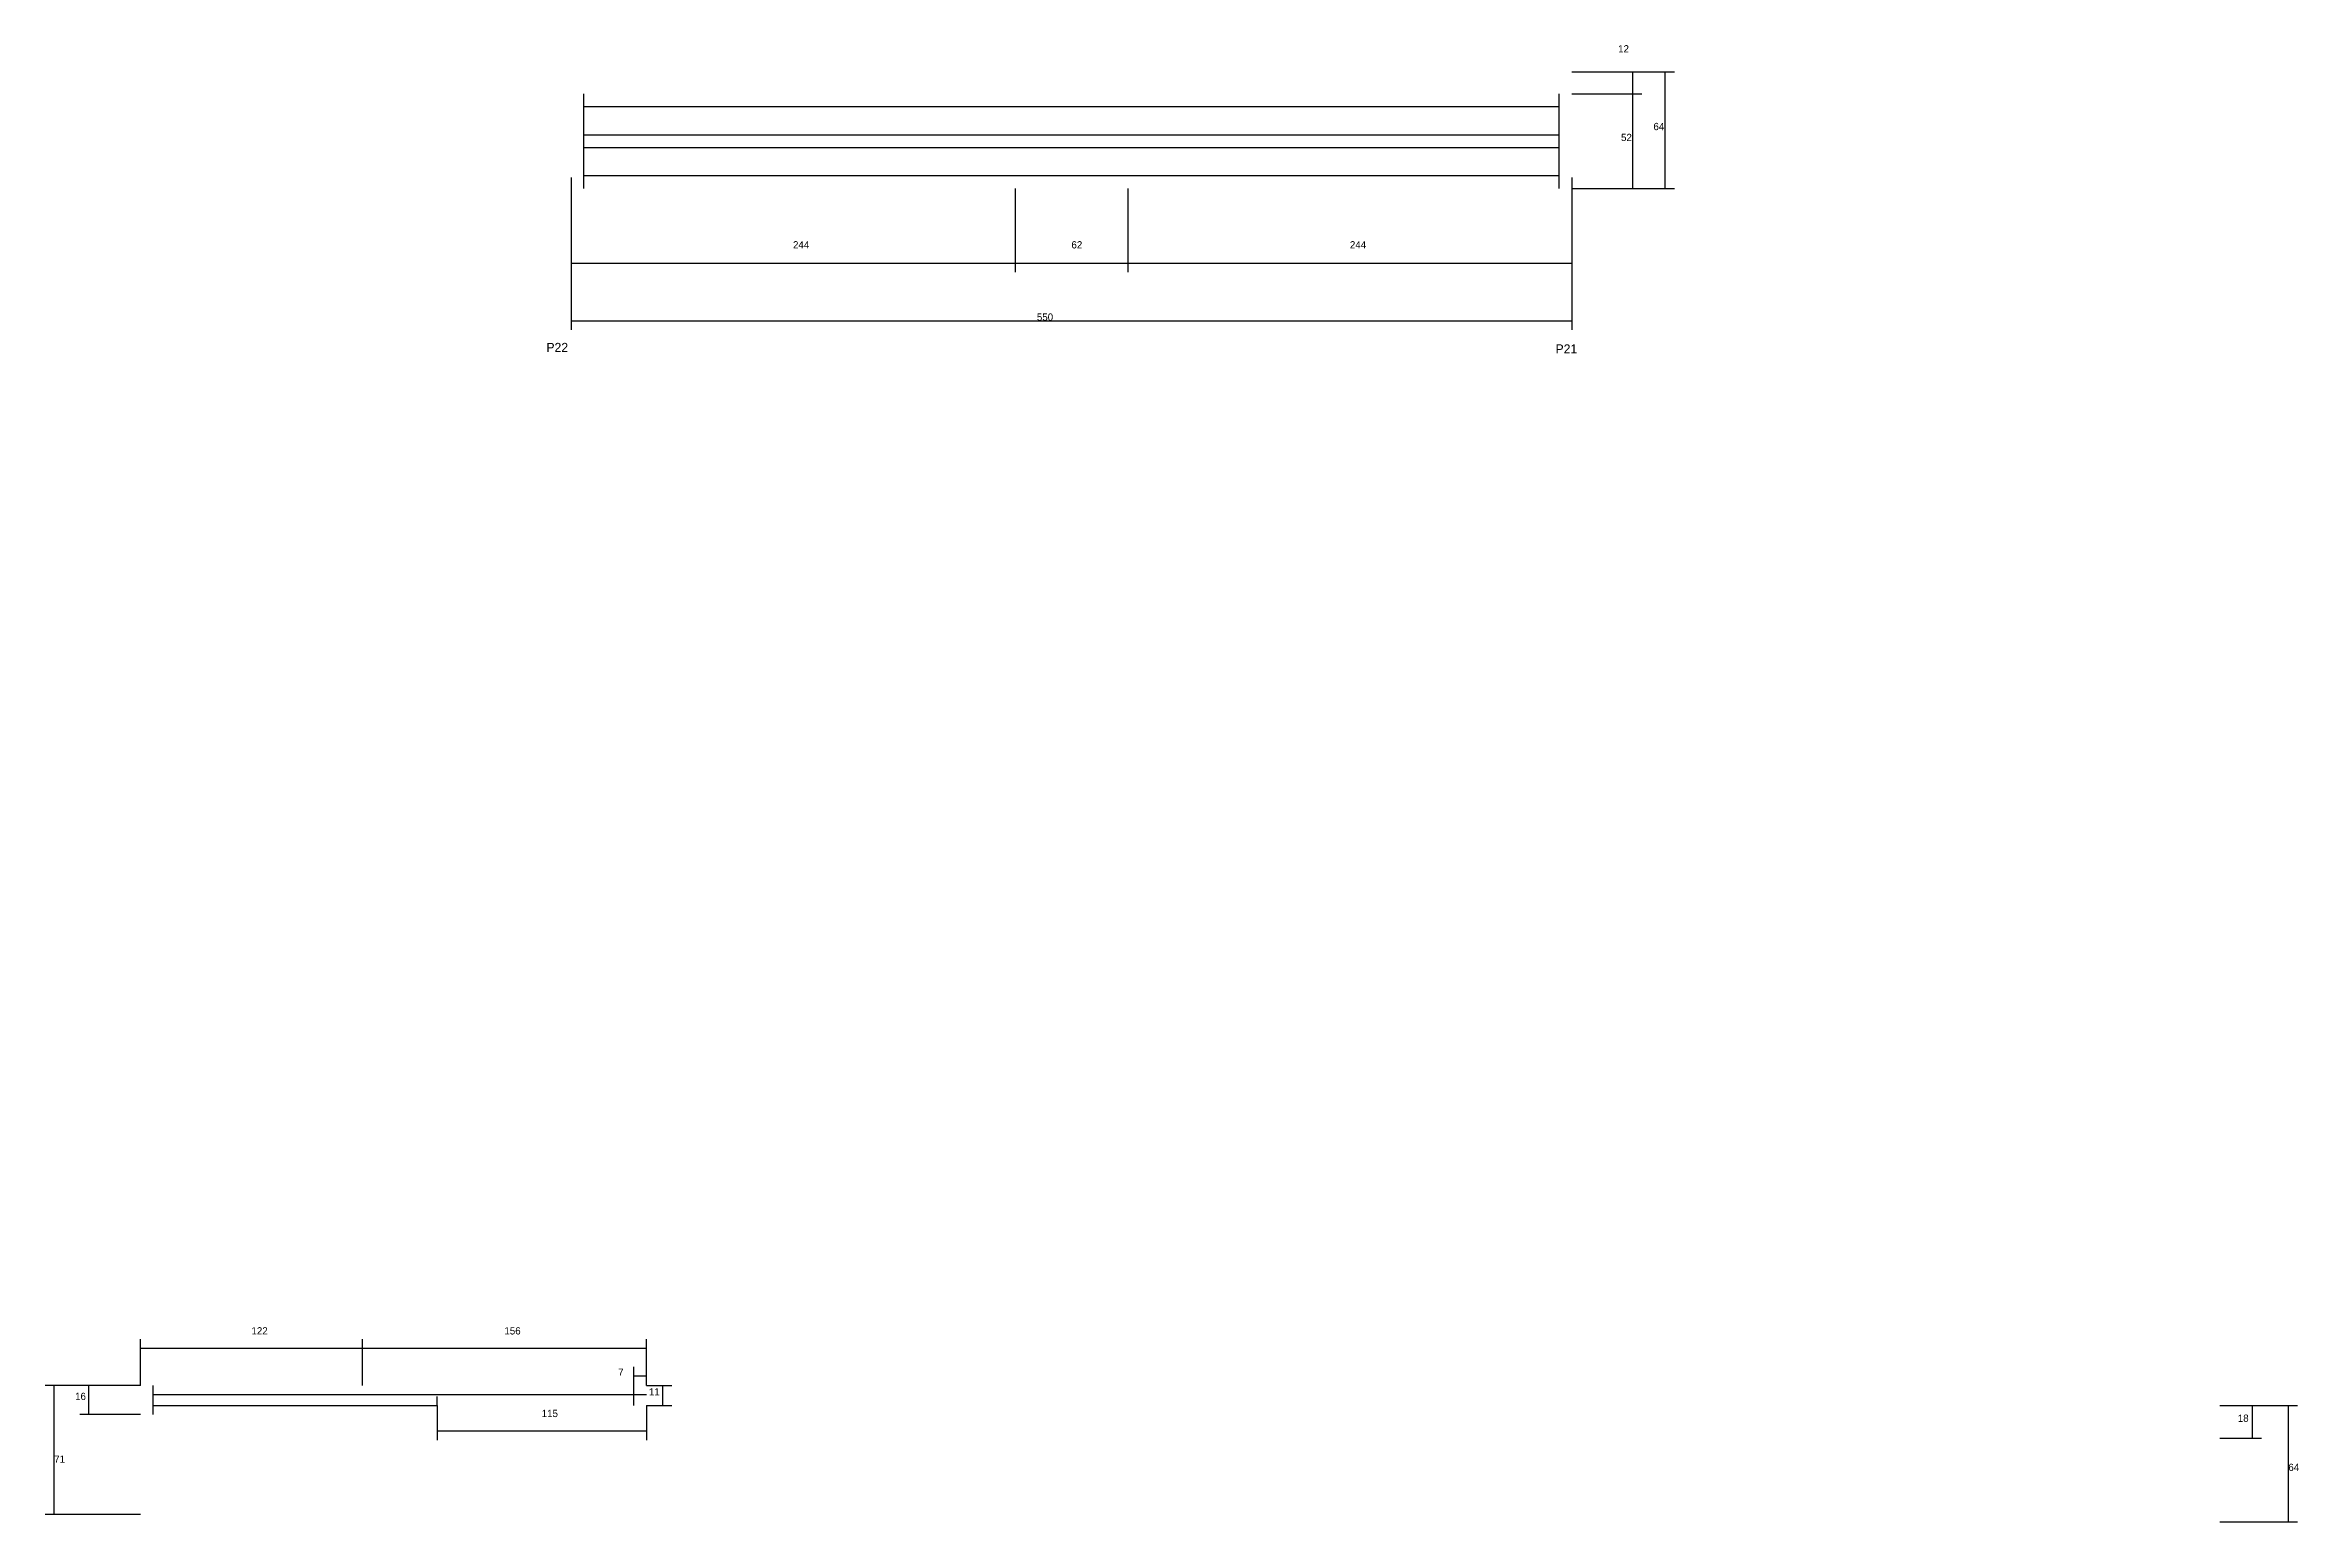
# Model space of a CAD drawing. Header units: metres. Extents: x -10314 to -4485, y 11971 to 12855.
# Drawn here: x -7103 to -5864, y 12024 to 12835 of the extents above; entities that cross this region are included whole.
import ezdxf

# ---------------------------------------------------------------- set-up
doc = ezdxf.new("R2010")
doc.units = ezdxf.units.M
for name, color, linetype in [('COTA', 241, 'Continuous'), ('NOMENCLATURA', 7, 'Continuous'), ('SARR_2.2x7', 40, 'Continuous'), ('SARR_EDITAR', 141, 'Continuous')]:
    doc.layers.add(name, color=color, linetype=linetype)

msp = doc.modelspace()

# ---------------------------------------------------------------- texts
at = {"layer": 'COTA'}
for s, p in [('12', (-6238.3, 12831.2)), ('52', (-6236.7, 12782.5)), ('64', (-6218.9, 12788.5)), ('244', (-6691.7, 12723.5)), ('62', (-6538.7, 12723.5)), ('244', (-6385.7, 12723.5)), ('550', (-6557.7, 12683.8)), ('122', (-6989.3, 12126.7)), ('156', (-6850.3, 12126.7)), ('7', (-6787.8, 12104)), ('16', (-7086.2, 12090.7)), ('11', (-6770.9, 12093.2)), ('115', (-6829.8, 12081.3)), ('18', (-5897.8, 12078.7)), ('71', (-7097.7, 12056.2)), ('64', (-5870, 12051.7))]:
    msp.add_text(s, height=4, dxfattribs=at).set_placement(p)
at = {"layer": 'NOMENCLATURA'}
for s, p in [('P22', (-6827.2, 12666.6)), ('P21', (-6272.7, 12665.8))]:
    msp.add_text(s, height=5, dxfattribs=at).set_placement(p)

# ---------------------------------------------------------------- linework, layer by layer
at = {"layer": 'COTA'}
for p, q in [((-6263.7, 12820.5), (-6225.2, 12820.5)), ((-6263.7, 12820.5), (-6207.4, 12820.5)), ((-6230.2, 12808.5), (-6230.2, 12820.5)), ((-6212.4, 12756.5), (-6212.4, 12820.5)), ((-6263.7, 12808.5), (-6225.2, 12808.5)), ((-6263.7, 12808.5), (-6225.2, 12808.5)), ((-6230.2, 12756.5), (-6230.2, 12808.5)), ((-6813.7, 12762.5), (-6813.7, 12678.8)), ((-6813.7, 12756.5), (-6813.7, 12710.4)), ((-6569.7, 12756.5), (-6569.7, 12710.4)), ((-6569.7, 12756.5), (-6569.7, 12710.4)), ((-6507.7, 12756.5), (-6507.7, 12710.4)), ((-6507.7, 12756.5), (-6507.7, 12710.4)), ((-6263.7, 12762.5), (-6263.7, 12678.8)), ((-6263.7, 12756.5), (-6225.2, 12756.5)), ((-6263.7, 12756.5), (-6263.7, 12710.4)), ((-6263.7, 12756.5), (-6207.4, 12756.5)), ((-6813.7, 12715.4), (-6569.7, 12715.4)), ((-6569.7, 12715.4), (-6507.7, 12715.4)), ((-6507.7, 12715.4), (-6263.7, 12715.4)), ((-6813.7, 12683.8), (-6263.7, 12683.8)), ((-7050.3, 12098.7), (-7050.3, 12124.1)), ((-7050.3, 12119.1), (-6928.3, 12119.1)), ((-6928.3, 12098.7), (-6928.3, 12124.1)), ((-6928.3, 12098.7), (-6928.3, 12124.1)), ((-6928.3, 12119.1), (-6772.3, 12119.1)), ((-6772.3, 12098.7), (-6772.3, 12124.1)), ((-6779.2, 12098.7), (-6779.2, 12109)), ((-6779.2, 12104), (-6772.2, 12104)), ((-6772.2, 12098.7), (-6772.2, 12109)), ((-7050.3, 12098.7), (-7102.7, 12098.7)), ((-7097.7, 12027.7), (-7097.7, 12098.7)), ((-7050.3, 12098.7), (-7083.6, 12098.7)), ((-7078.6, 12082.7), (-7078.6, 12098.7)), ((-6887.3, 12087.7), (-6887.3, 12068.7)), ((-6772.3, 12098.7), (-6758.3, 12098.7)), ((-6772.3, 12087.7), (-6758.3, 12087.7)), ((-6772.3, 12087.7), (-6772.3, 12068.7)), ((-6763.3, 12087.7), (-6763.3, 12098.7)), ((-5907.7, 12087.7), (-5884.7, 12087.7)), ((-5907.7, 12087.7), (-5865, 12087.7)), ((-5889.7, 12069.7), (-5889.7, 12087.7)), ((-5870, 12023.7), (-5870, 12087.7)), ((-7050.3, 12082.7), (-7083.6, 12082.7)), ((-6887.3, 12073.7), (-6772.3, 12073.7)), ((-5907.7, 12069.7), (-5884.7, 12069.7)), ((-7050.3, 12027.7), (-7102.7, 12027.7)), ((-5907.7, 12023.7), (-5865, 12023.7))]:
    msp.add_line(p, q, dxfattribs=at)
at = {"layer": 'SARR_2.2x7'}
for p, q in [((-6806.7, 12756.5), (-6806.7, 12808.5)), ((-6270.7, 12756.5), (-6270.7, 12808.5)), ((-6806.7, 12801.5), (-6569.7, 12801.5)), ((-6569.7, 12801.5), (-6507.7, 12801.5)), ((-6507.7, 12801.5), (-6270.7, 12801.5)), ((-6806.7, 12786), (-6569.7, 12786)), ((-6569.7, 12786), (-6507.7, 12786)), ((-6507.7, 12786), (-6270.7, 12786)), ((-6806.7, 12779), (-6569.7, 12779)), ((-6569.7, 12779), (-6507.7, 12779)), ((-6507.7, 12779), (-6270.7, 12779)), ((-6806.7, 12763.5), (-6569.7, 12763.5)), ((-6569.7, 12763.5), (-6507.7, 12763.5)), ((-6507.7, 12763.5), (-6270.7, 12763.5)), ((-7043.3, 12082.7), (-7043.3, 12098.7)), ((-6779.2, 12087.7), (-6779.2, 12098.7))]:
    msp.add_line(p, q, dxfattribs=at)
at = {"layer": 'SARR_EDITAR'}
for p, q in [((-7043.3, 12093.7), (-6772.2, 12093.7)), ((-7043.3, 12087.7), (-6887.3, 12087.7)), ((-6887.3, 12087.7), (-6887.3, 12092.7))]:
    msp.add_line(p, q, dxfattribs=at)

msp.set_redraw_order([(e.dxf.handle, doc.entitydb.next_handle()) for e in msp.query("TEXT MTEXT ATTDEF DIMENSION ARC_DIMENSION")])  # texts and dimensions are drawn at this point

doc.saveas('drawing.dxf')
